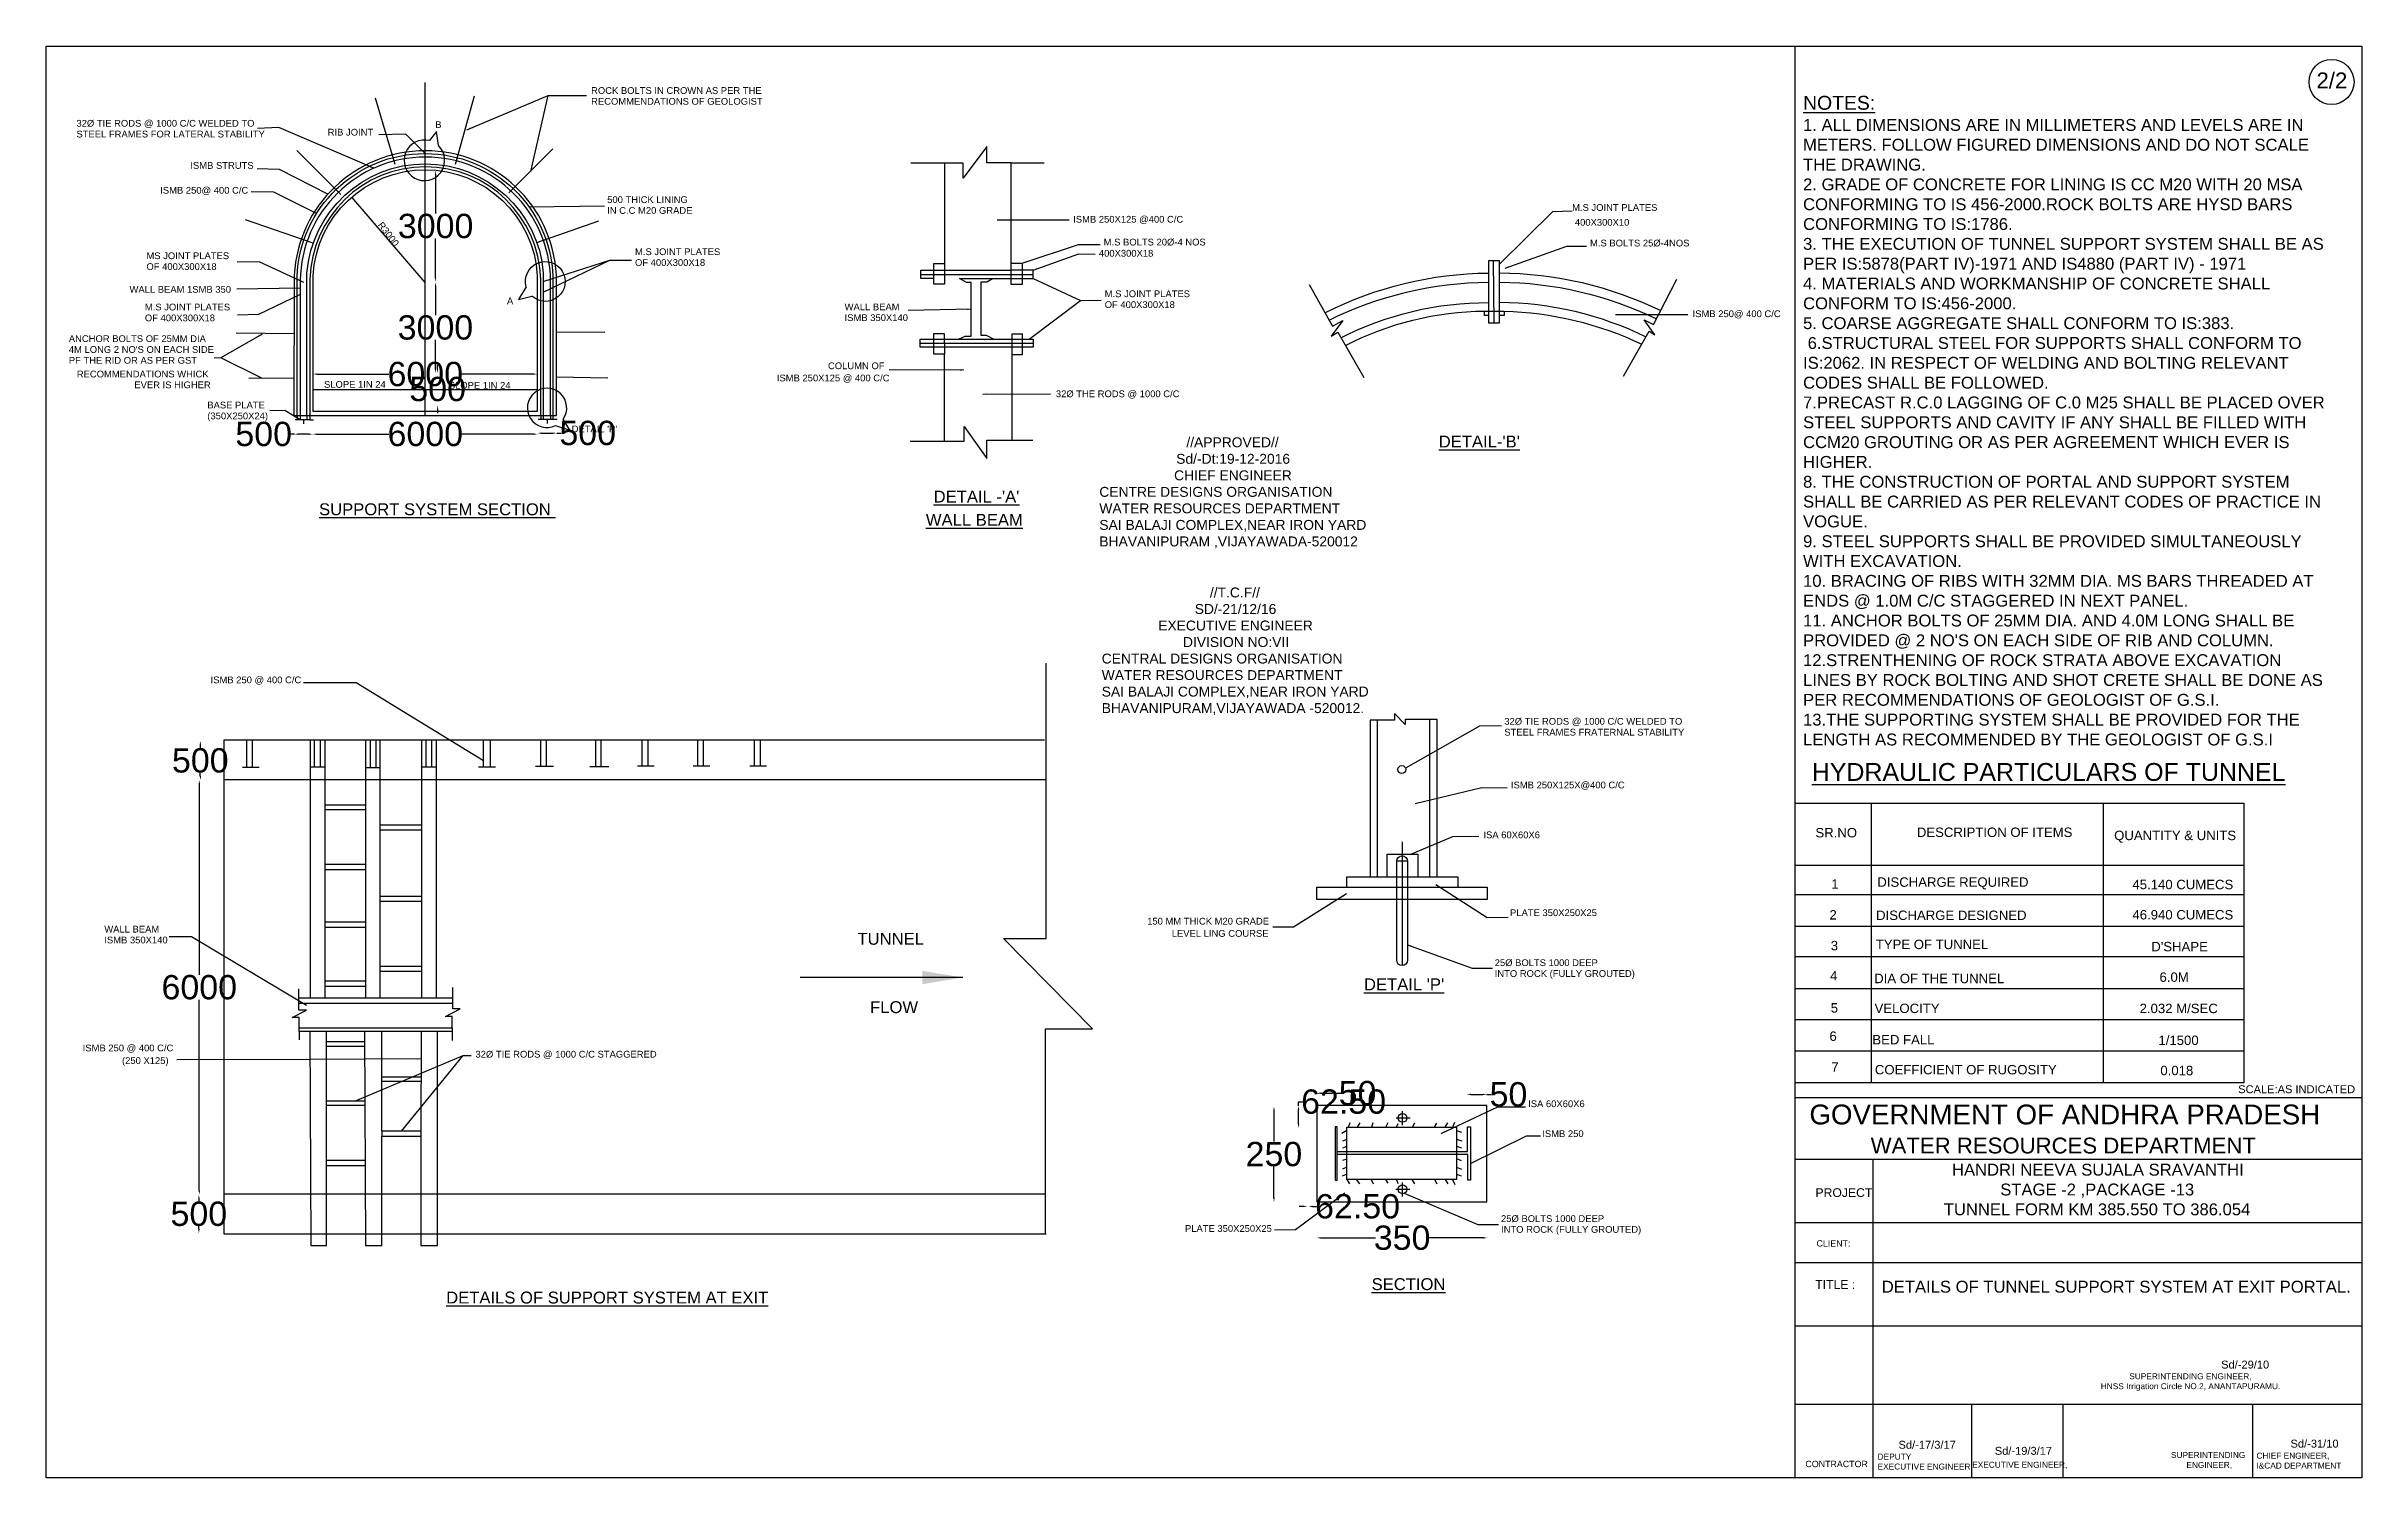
# Model space of a CAD drawing. Header units: millimetres. Extents: x 5124 to 3404652, y 2311 to 45929607.
# Drawn here: x 3393220 to 3404652, y 45922538 to 45929607 of the extents above; entities outside this region: 2.
import ezdxf

# ---------------------------------------------------------------- set-up
doc = ezdxf.new("R2010")
doc.units = ezdxf.units.MM
doc.header["$MEASUREMENT"] = 0
for name, color, linetype in [('DIMENSION', 7, 'Continuous'), ('DRAWING', 7, 'Continuous'), ('TEXT', 7, 'Continuous')]:
    doc.layers.add(name, color=color, linetype=linetype)
doc.styles.get("Standard").update_dxf_attribs({"font": 'arial.ttf', "height": 120})
doc.dimstyles.get("Standard").update_dxf_attribs({"dimtxt": 200, "dimasz": 110, "dimexe": 0.18, "dimexo": 0.0625, "dimgap": 0.09, "dimtad": 0, "dimtih": 1, "dimtoh": 1, "dimdec": 0, "dimzin": 0, "dimdsep": 46, "dimtxsty": 'Standard', "dimblk": 'OBLIQUE', "dimcen": 0.09, "dimse1": 1, "dimse2": 1, "dimadec": 0, "dimazin": 0, "dimtfac": 1, "dimtdec": 0, "dimtofl": 0, "dimtmove": 0, "dimatfit": 3, "dimfxl": 1, "dimtolj": 1, "dimtzin": 0, "dimarcsym": 0})

msp = doc.modelspace()

# ---------------------------------------------------------------- texts
at = {"layer": 'DIMENSION', "color": 0}
for s, height, p in [('SR.NO ', 46.47, (3401954.7, 45925700.4)), ('DESCRIPTION OF ITEMS', 46.467, (3402455.5, 45925702.6)), ('QUANTITY & UNITS ', 46.467, (3403429.6, 45925687)), ('1', 46.5, (3402033.3, 45925447.2)), ('DISCHARGE REQUIRED ', 46.467, (3402260.3, 45925456.5)), ('45.140 CUMECS ', 46.467, (3403519.9, 45925444.6)), ('2', 46.5, (3402024, 45925295)), ('DISCHARGE DESIGNED ', 46.467, (3402254.1, 45925292.6)), ('46.940 CUMECS ', 46.467, (3403519.9, 45925295.2)), ('3', 46.5, (3402030.2, 45925142.8)), ('TYPE OF TUNNEL ', 46.467, (3402252.6, 45925148.8)), ("D'SHAPE", 46.47, (3403612.9, 45925138)), ('4', 46.5, (3402027.1, 45924993.8)), ('DIA OF THE TUNNEL ', 46.467, (3402244.9, 45924980.6)), ('6.0M', 46.47, (3403653.5, 45924987.2)), ('5', 46.5, (3402030.2, 45924835.4)), ('VELOCITY ', 46.47, (3402246.6, 45924833)), ('2.032 M/SEC', 46.467, (3403555.3, 45924832.7)), ('6', 46.5, (3402024, 45924695.6)), ('BED FALL ', 46.47, (3402235.8, 45924678.5)), ('1/1500', 46.47, (3403648.2, 45924675.3)), ('7', 46.5, (3402033.3, 45924543.4)), ('COEFFICIENT OF RUGOSITY', 46.467, (3402248.1, 45924530.2)), ('0.018', 46.47, (3403657.8, 45924526.1)), ('SCALE:AS INDICATED', 39.15, (3404042, 45924437.3)), ('PROJECT', 43.07, (3401954.8, 45923924.8)), ('CLIENT:', 31.32, (3401959.9, 45923680)), ('TITLE : ', 43.07, (3401953.7, 45923471)), ('CONTRACTOR', 31.32, (3401905.1, 45922590.6))]:
    msp.add_text(s, height=height, dxfattribs=at).set_placement(p)
at = {"layer": 'DIMENSION', "color": 0, "attachment_point": 1}
for s, insert, char_height, width in [('\\pi69.537;{\\H2.2727x;GOVERNMENT OF ANDHRA PRADESH } \\P\\pi372.11;{\\H1.8182x;WATER RESOURCES DEPARTMENT}', (3401855.4, 45924381.1), 43.065, 2642.961), ('\\pi439.64;HANDRI NEEVA SUJALA SRAVANTHI  \\P\\pi677.94;STAGE -2 ,PACKAGE -13 \\P\\pi399.02;TUNNEL FORM KM 385.550 TO 386.054', (3402189.2, 45924088.9), 58.726, 2305.913), ('DETAILS OF TUNNEL SUPPORT SYSTEM AT EXIT PORTAL.', (3402282.2, 45923511), 58.726, 2736.114)]:
    msp.add_mtext(s, dxfattribs=dict(at, insert=insert, char_height=char_height, width=width))
at = {"layer": 'DRAWING', "color": 0}
for s, height, p in [('2/2', 78.3, (3404428.6, 45929399.6)), ('Sd/-29/10', 39.15, (3403957.9, 45923077.6)), ('Sd/-17/3/17', 39.15, (3402365, 45922681.5)), ('Sd/-31/10', 39.15, (3404300.4, 45922687.1)), ('Sd/-19/3/17', 39.15, (3402840.2, 45922651.7))]:
    msp.add_text(s, height=height, dxfattribs=at).set_placement(p)
at = {"layer": 'DRAWING', "color": 0, "attachment_point": 1}
for s, insert, char_height, width in [("{\\H1.4x;\\LNOTES: \\H0.85714x; \\l\\P1. ALL DIMENSIONS ARE IN MILLIMETERS AND LEVELS ARE IN METERS. FOLLOW FIGURED DIMENSIONS AND DO NOT SCALE THE DRAWING. \\P2. GRADE OF CONCRETE FOR LINING IS CC M20 WITH 20 MSA CONFORMING TO IS 456-2000.ROCK BOLTS ARE HYSD BARS CONFORMING TO IS:1786. \\P3. THE EXECUTION OF TUNNEL SUPPORT SYSTEM SHALL BE AS PER IS:5878(PART IV)-1971 AND IS4880 (PART IV) - 1971 \\P4. MATERIALS AND WORKMANSHIP OF CONCRETE SHALL CONFORM TO IS:456-2000. \\P5. COARSE AGGREGATE SHALL CONFORM TO IS:383.\\P 6.STRUCTURAL STEEL FOR SUPPORTS SHALL CONFORM TO IS:2062. IN RESPECT OF WELDING AND BOLTING RELEVANT CODES SHALL BE FOLLOWED. \\P7.PRECAST R.C.0 LAGGING OF C.0 M25 SHALL BE PLACED OVER STEEL SUPPORTS AND CAVITY IF ANY SHALL BE FILLED WITH CCM20 GROUTING OR AS PER AGREEMENT WHICH EVER IS HIGHER. \\P8. THE CONSTRUCTION OF PORTAL AND SUPPORT SYSTEM SHALL BE CARRIED AS PER RELEVANT CODES OF PRACTICE IN VOGUE. \\P9. STEEL SUPPORTS SHALL BE PROVIDED SIMULTANEOUSLY WITH EXCAVATION. \\P10. BRACING OF RIBS WITH 32MM DIA. MS BARS THREADED AT ENDS @ 1.0M C/C STAGGERED IN NEXT PANEL. \\P11. ANCHOR BOLTS OF 25MM DIA. AND 4.0M LONG SHALL BE PROVIDED @ 2 NO'S ON EACH SIDE OF RIB AND COLUMN. \\P12.STRENTHENING OF ROCK STRATA ABOVE EXCAVATION LINES BY ROCK BOLTING AND SHOT CRETE SHALL BE DONE AS PER RECOMMENDATIONS OF GEOLOGIST OF G.S.I. \\P13.THE SUPPORTING SYSTEM SHALL BE PROVIDED FOR THE LENGTH AS RECOMMENDED BY THE GEOLOGIST OF G.S.I }", (3401893.6, 45929362.4), 48.938, 2571.24), ('\\pi429.62;//APPROVED// \\P\\pi379.45;Sd/-Dt:19-12-2016 \\P\\pi369.12;CHIEF ENGINEER \\P\\pi0;CENTRE DESIGNS ORGANISATION WATER RESOURCES DEPARTMENT \\PSAI BALAJI COMPLEX,NEAR IRON YARD BHAVANIPURAM ,VIJAYAWADA-520012', (3398419, 45927676), 48.938, 1315.14), ('\\pi534.14;//T.C.F// \\P\\pi459.25;SD/-21/12/16 \\P\\pi278.92;EXECUTIVE ENGINEER  \\P\\pi401.16;DIVISION NO:VII \\P\\pi0;CENTRAL DESIGNS ORGANISATION  WATER RESOURCES DEPARTMENT  SAI BALAJI COMPLEX,NEAR IRON YARD BHAVANIPURAM,VIJAYAWADA -520012.', (3398430.8, 45926934.4), 48.938, 1315.14), ('\\pi186.61;SUPERINTENDING ENGINEER, \\P\\pi45.958;HNSS Irrigation Circle NO.2, ANANTAPURAMU.', (3403317.5, 45923054.1), 29.363, 971.72), ('DEPUTY \\PEXECUTIVE ENGINEER ', (3402261.7, 45922657.3), 29.363, 457.921), ('EXECUTIVE ENGINEER, ', (3402728.6, 45922616.9), 29.363, 466.193), ('\\pi1.0682;SUPERINTENDING\\P\\pi65.632; ENGINEER, ', (3403709.2, 45922665.2), 29.363, 364.665), ('CHIEF ENGINEER, \\PI&CAD DEPARTMENT', (3404132, 45922661.9), 29.363, 418.824)]:
    msp.add_mtext(s, dxfattribs=dict(at, insert=insert, char_height=char_height, width=width))
at = {"layer": 'TEXT', "color": 0}
for s, height, p in [('ROCK BOLTS IN CROWN AS PER THE', 33.278, (3395909.7, 45929372.1)), ('RECOMMENDATIONS OF GEOLOGIST', 33.278, (3395909.7, 45929318.6)), ('32Ø TIE RODS @ 1000 C/C WELDED TO', 33.278, (3393368.7, 45929210.3)), ('B', 33.3, (3395139.9, 45929204)), ('STEEL FRAMES FOR LATERAL STABILITY', 33.278, (3393368.7, 45929156.9)), ('RIB JOINT', 33.28, (3394609.2, 45929166.3)), ('ISMB STRUTS', 33.278, (3393931, 45929002)), ('ISMB 250@ 400 C/C', 33.278, (3393782.3, 45928879.5)), ('500 THICK LINING', 33.278, (3395989.1, 45928833.3)), ('IN C.C M20 GRADE', 33.278, (3395989.1, 45928779.8)), ('M.S JOINT PLATES ', 33.278, (3400753.3, 45928794.5)), ('ISMB 250X125 @400 C/C', 33.278, (3398289.9, 45928736.3)), ('400X300X10', 33.28, (3400767, 45928721.3)), ('MS JOINT PLATES ', 33.278, (3393714.3, 45928556.1)), ('OF 400X300X18', 33.278, (3396126.4, 45928522.6)), ('M.S JOINT PLATES', 33.278, (3396126.4, 45928576)), ('400X300X18', 33.28, (3398416.8, 45928568.5)), ('M.S BOLTS 20Ø-4 NOS', 33.278, (3398440.5, 45928623.5)), ('M.S BOLTS 25Ø-4NOS', 33.278, (3400841.8, 45928618.7)), ('OF 400X300X18', 33.278, (3393714.3, 45928502.6)), ('WALL BEAM 1SMB 350', 33.278, (3393630.7, 45928390.1)), ('M.S JOINT PLATES', 33.278, (3393706.6, 45928302.8)), ('A', 33.3, (3395494.3, 45928333.4)), ('WALL BEAM ', 33.28, (3397161.4, 45928303.7)), ('OF 400X300X18', 33.278, (3398445.6, 45928314.8)), ('M.S JOINT PLATES', 33.278, (3398445.6, 45928368.3)), ('OF 400X300X18', 33.278, (3393706.6, 45928249.3)), ('ISMB 350X140', 33.278, (3397161.4, 45928250.3)), ('ISMB 250@ 400 C/C', 33.278, (3401348.2, 45928269.6)), ('ANCHOR BOLTS OF 25MM DIA ', 33.278, (3393331, 45928146.7)), ("4M LONG 2 NO'S ON EACH SIDE", 33.278, (3393331, 45928093.2)), ('PF THE RID OR AS PER GST', 33.278, (3393331, 45928039.7)), ('RECOMMENDATIONS WHICK ', 33.278, (3393370.4, 45927972)), ('ISMB 250X125 @ 400 C/C', 33.278, (3396826.7, 45927952.6)), ('COLUMN OF ', 33.28, (3397079.4, 45928012.6)), ('                      EVER IS HIGHER', 33.278, (3393370.4, 45927918.6)), ('SLOPE 1IN 24', 33.278, (3394591, 45927920.8)), ('SLOPE 1IN 24', 33.278, (3395207, 45927916.1)), ('32Ø THE RODS @ 1000 C/C', 33.278, (3398204.4, 45927874.3)), ('(350X250X24)', 33.278, (3394014.8, 45927765.3)), ('BASE PLATE', 33.28, (3394014.8, 45927818.8)), ("DETAIL 'P'", 33.28, (3395813.8, 45927701.2)), ("%%UDETAIL-'B'", 58.726, (3400094.7, 45927626)), ("%%UDETAIL -'A'", 58.726, (3397600.9, 45927354)), ('%%USUPPORT SYSTEM SECTION ', 58.726, (3394566.6, 45927291.4)), ('%%UWALL BEAM', 58.726, (3397562.6, 45927239.2)), ('ISMB 250 @ 400 C/C', 33.278, (3394031, 45926461.7)), ('32Ø TIE RODS @ 1000 C/C WELDED TO', 33.278, (3400418.5, 45926257)), ('STEEL FRAMES FRATERNAL STABILITY', 33.278, (3400418.5, 45926203.5)), ('%%UHYDRAULIC PARTICULARS OF TUNNEL', 88.088, (3401936.8, 45925979.6)), ('ISMB 250X125X@400 C/C', 33.278, (3400451.3, 45925942.6)), ('ISA 60X60X6', 33.278, (3400315.4, 45925696.3)), ('WALL BEAM', 33.28, (3393506.2, 45925230.8)), ('150 MM THICK M20 GRADE', 33.278, (3398655.1, 45925270)), ('LEVEL LING COURSE', 33.278, (3398776.5, 45925209.7)), ('PLATE 350X250X25', 33.278, (3400446.8, 45925311.9)), ('ISMB 350X140', 33.278, (3393506.2, 45925177.3)), ('TUNNEL', 58.73, (3397224.9, 45925170.4)), ('25Ø BOLTS 1000 DEEP', 33.278, (3400371.1, 45925065)), ('INTO ROCK (FULLY GROUTED)', 33.278, (3400371.1, 45925011.6)), ('FLOW', 58.73, (3397287.2, 45924832.8)), ("%%UDETAIL 'P'", 58.726, (3399725.6, 45924945.3)), ('ISMB 250 @ 400 C/C', 33.278, (3393399.5, 45924644)), ('(250 X125)', 33.28, (3393593.6, 45924581.6)), ('32Ø TIE RODS @ 1000 C/C STAGGERED', 33.278, (3395338.9, 45924613.2)), ('ISA 60X60X6', 33.278, (3400536.3, 45924368.4)), ('ISMB 250', 33.28, (3400606.1, 45924220.7)), ('PLATE 350X250X25', 33.278, (3398841.9, 45923752.4)), ('25Ø BOLTS 1000 DEEP', 33.278, (3400402.3, 45923801.4)), ('INTO ROCK (FULLY GROUTED)', 33.278, (3400402.3, 45923748)), ('%%USECTION', 58.73, (3399763.3, 45923465)), ('%%UDETAILS OF SUPPORT SYSTEM AT EXIT', 58.726, (3395194, 45923398.8))]:
    msp.add_text(s, height=height, dxfattribs=at).set_placement(p)
msp.add_text('R3000', height=33.28, rotation=307.62271, dxfattribs=at).set_placement((3394854.4, 45928724.1))

# ---------------------------------------------------------------- blocks, each defined once
blk = doc.blocks.new('*D78')
at = {"layer": 'Defpoints', "color": 0}
for p in [(3395137, 45928995), (3395142, 45928995), (3395141, 45928443)]:
    blk.add_point(p, dxfattribs=at)
at = {"layer": 'DIMENSION', "color": 0, "lineweight": -2}
for p, q in [((3395142, 45928975), (3395142, 45928781)), ((3395142, 45928463), (3395142, 45928658))]:
    blk.add_line(p, q, dxfattribs=at)
at = {"layer": 'DIMENSION', "color": 0}
for points in [[(3395139, 45928975), (3395145, 45928975), (3395142, 45928995)], [(3395139, 45928463), (3395145, 45928463), (3395142, 45928443)]]:
    blk.add_solid(points, dxfattribs=at)
at = {"layer": 'DIMENSION', "color": 0, "insert": (3395142, 45928719), "char_height": 120, "attachment_point": 5}
blk.add_mtext('\\A1;3000', dxfattribs=at)
blk = doc.blocks.new('*D79')
at = {"layer": 'Defpoints', "color": 0}
for p in [(3395645, 45927697), (3395740, 45927697), (3395740, 45927695)]:
    blk.add_point(p, dxfattribs=at)
at = {"layer": 'DIMENSION', "color": 0, "lineweight": -2}
for p, q in [((3395665, 45927697), (3395720, 45927697)), ((3395740, 45927697), (3395760, 45927697))]:
    blk.add_line(p, q, dxfattribs=at)
at = {"layer": 'DIMENSION', "color": 0}
for points in [[(3395665, 45927700), (3395665, 45927693), (3395645, 45927697)], [(3395720, 45927700), (3395720, 45927693), (3395740, 45927697)]]:
    blk.add_solid(points, dxfattribs=at)
at = {"layer": 'DIMENSION', "color": 0, "insert": (3395893, 45927697), "char_height": 120, "attachment_point": 5}
blk.add_mtext('\\A1;500', dxfattribs=at)
blk = doc.blocks.new('*D80')
at = {"layer": 'Defpoints', "color": 0}
for p in [(3394536, 45927693), (3394536, 45927692), (3395645, 45927697)]:
    blk.add_point(p, dxfattribs=at)
at = {"layer": 'DIMENSION', "color": 0, "lineweight": -2}
for p, q in [((3394556, 45927692), (3394911, 45927692)), ((3395625, 45927692), (3395270, 45927692))]:
    blk.add_line(p, q, dxfattribs=at)
at = {"layer": 'DIMENSION', "color": 0}
for points in [[(3394556, 45927695), (3394556, 45927688), (3394536, 45927692)], [(3395625, 45927695), (3395625, 45927688), (3395645, 45927692)]]:
    blk.add_solid(points, dxfattribs=at)
at = {"layer": 'DIMENSION', "color": 0, "insert": (3395091, 45927692), "char_height": 120, "attachment_point": 5}
blk.add_mtext('\\A1;6000', dxfattribs=at)
blk = doc.blocks.new('*D81')
at = {"layer": 'Defpoints', "color": 0}
for p in [(3394445, 45927692), (3394445, 45927692), (3394536, 45927692)]:
    blk.add_point(p, dxfattribs=at)
at = {"layer": 'DIMENSION', "color": 0, "lineweight": -2}
for p, q in [((3394445, 45927692), (3394425, 45927692)), ((3394516, 45927692), (3394465, 45927692))]:
    blk.add_line(p, q, dxfattribs=at)
at = {"layer": 'DIMENSION', "color": 0}
for points in [[(3394465, 45927695), (3394465, 45927688), (3394445, 45927692)], [(3394516, 45927695), (3394516, 45927688), (3394536, 45927692)]]:
    blk.add_solid(points, dxfattribs=at)
at = {"layer": 'DIMENSION', "color": 0, "insert": (3394293, 45927692), "char_height": 120, "attachment_point": 5}
blk.add_mtext('\\A1;500', dxfattribs=at)
blk = doc.blocks.new('*D82')
at = {"layer": 'Defpoints', "color": 0}
for p in [(3395146, 45927993), (3395146, 45927835), (3395152, 45927835)]:
    blk.add_point(p, dxfattribs=at)
at = {"layer": 'DIMENSION', "color": 0, "lineweight": -2}
for p, q in [((3395152, 45928013), (3395152, 45928033)), ((3395152, 45927815), (3395152, 45927795))]:
    blk.add_line(p, q, dxfattribs=at)
at = {"layer": 'DIMENSION', "color": 0}
for points in [[(3395149, 45928013), (3395155, 45928013), (3395152, 45927993)], [(3395149, 45927815), (3395155, 45927815), (3395152, 45927835)]]:
    blk.add_solid(points, dxfattribs=at)
at = {"layer": 'DIMENSION', "color": 0, "insert": (3395152, 45927914), "char_height": 120, "attachment_point": 5}
blk.add_mtext('\\A1;500', dxfattribs=at)
blk = doc.blocks.new('*D83')
at = {"layer": 'Defpoints', "color": 0}
for p in [(3395141, 45928443), (3395141, 45928443), (3395152, 45927993)]:
    blk.add_point(p, dxfattribs=at)
at = {"layer": 'DIMENSION', "color": 0, "lineweight": -2}
for p, q in [((3395141, 45928423), (3395141, 45928280)), ((3395141, 45928013), (3395141, 45928157))]:
    blk.add_line(p, q, dxfattribs=at)
at = {"layer": 'DIMENSION', "color": 0}
for points in [[(3395138, 45928423), (3395144, 45928423), (3395141, 45928443)], [(3395138, 45928013), (3395144, 45928013), (3395141, 45927993)]]:
    blk.add_solid(points, dxfattribs=at)
at = {"layer": 'DIMENSION', "color": 0, "insert": (3395141, 45928218), "char_height": 120, "attachment_point": 5}
blk.add_mtext('\\A1;3000', dxfattribs=at)
blk = doc.blocks.new('*D94')
at = {"layer": 'Defpoints', "color": 0}
for p in [(3394537, 45927988), (3395644, 45927988), (3395644, 45927988)]:
    blk.add_point(p, dxfattribs=at)
at = {"layer": 'DIMENSION', "color": 0, "lineweight": -2}
for p, q in [((3394557, 45927988), (3394911, 45927988)), ((3395624, 45927988), (3395270, 45927988))]:
    blk.add_line(p, q, dxfattribs=at)
at = {"layer": 'DIMENSION', "color": 0}
for points in [[(3394557, 45927992), (3394557, 45927985), (3394537, 45927988)], [(3395624, 45927992), (3395624, 45927985), (3395644, 45927988)]]:
    blk.add_solid(points, dxfattribs=at)
at = {"layer": 'DIMENSION', "color": 0, "insert": (3395091, 45927988), "char_height": 120, "attachment_point": 5}
blk.add_mtext('\\A1;6000', dxfattribs=at)
blk = doc.blocks.new('*D85')
at = {"layer": 'Defpoints', "color": 0}
for p in [(3393972, 45926177), (3393980, 45926177), (3393978, 45925984)]:
    blk.add_point(p, dxfattribs=at)
at = {"layer": 'DIMENSION', "color": 0, "lineweight": -2}
for p, q in [((3393980, 45926157), (3393980, 45926142)), ((3393980, 45926004), (3393980, 45926019))]:
    blk.add_line(p, q, dxfattribs=at)
at = {"layer": 'DIMENSION', "color": 0}
for points in [[(3393977, 45926157), (3393984, 45926157), (3393980, 45926177)], [(3393977, 45926004), (3393984, 45926004), (3393980, 45925984)]]:
    blk.add_solid(points, dxfattribs=at)
at = {"layer": 'DIMENSION', "color": 0, "insert": (3393980, 45926080), "char_height": 120, "attachment_point": 5}
blk.add_mtext('\\A1;500', dxfattribs=at)
blk = doc.blocks.new('*D86')
at = {"layer": 'Defpoints', "color": 0}
for p in [(3393978, 45925984), (3393975, 45923936), (3393975, 45923936)]:
    blk.add_point(p, dxfattribs=at)
at = {"layer": 'DIMENSION', "color": 0, "lineweight": -2}
for p, q in [((3393975, 45925964), (3393975, 45925021)), ((3393975, 45923956), (3393975, 45924899))]:
    blk.add_line(p, q, dxfattribs=at)
at = {"layer": 'DIMENSION', "color": 0}
for points in [[(3393972, 45925964), (3393979, 45925964), (3393975, 45925984)], [(3393972, 45923956), (3393979, 45923956), (3393975, 45923936)]]:
    blk.add_solid(points, dxfattribs=at)
at = {"layer": 'DIMENSION', "color": 0, "insert": (3393975, 45924960), "char_height": 120, "attachment_point": 5}
blk.add_mtext('\\A1;6000', dxfattribs=at)
blk = doc.blocks.new('*D87')
at = {"layer": 'Defpoints', "color": 0}
for p in [(3393975, 45923936), (3393972, 45923746), (3393973, 45923746)]:
    blk.add_point(p, dxfattribs=at)
at = {"layer": 'DIMENSION', "color": 0, "lineweight": -2}
for p, q in [((3393973, 45923916), (3393973, 45923903)), ((3393973, 45923766), (3393973, 45923780))]:
    blk.add_line(p, q, dxfattribs=at)
at = {"layer": 'DIMENSION', "color": 0}
for points in [[(3393970, 45923916), (3393977, 45923916), (3393973, 45923936)], [(3393970, 45923766), (3393977, 45923766), (3393973, 45923746)]]:
    blk.add_solid(points, dxfattribs=at)
at = {"layer": 'DIMENSION', "color": 0, "insert": (3393973, 45923841), "char_height": 120, "attachment_point": 5}
blk.add_mtext('\\A1;500', dxfattribs=at)
blk = doc.blocks.new('*D88')
at = {"layer": 'Defpoints', "color": 0}
for p in [(3399446, 45924012), (3399452, 45923903), (3399452, 45923878)]:
    blk.add_point(p, dxfattribs=at)
at = {"layer": 'DIMENSION', "color": 0, "lineweight": -2}
for p, q in [((3399426, 45923878), (3399406, 45923878)), ((3399472, 45923878), (3399492, 45923878))]:
    blk.add_line(p, q, dxfattribs=at)
at = {"layer": 'DIMENSION', "color": 0}
for points in [[(3399426, 45923882), (3399426, 45923875), (3399446, 45923878)], [(3399472, 45923882), (3399472, 45923875), (3399452, 45923878)]]:
    blk.add_solid(points, dxfattribs=at)
at = {"layer": 'DIMENSION', "color": 0, "insert": (3399694, 45923878), "char_height": 120, "attachment_point": 5}
blk.add_mtext('\\A1;62.50', dxfattribs=at)
blk = doc.blocks.new('*D89')
at = {"layer": 'Defpoints', "color": 0}
for p in [(3399281, 45924372), (3399281, 45924372), (3399282, 45923901)]:
    blk.add_point(p, dxfattribs=at)
at = {"layer": 'DIMENSION', "color": 0, "lineweight": -2}
for p, q in [((3399281, 45924352), (3399281, 45924198)), ((3399281, 45923921), (3399281, 45924075))]:
    blk.add_line(p, q, dxfattribs=at)
at = {"layer": 'DIMENSION', "color": 0}
for points in [[(3399278, 45924352), (3399285, 45924352), (3399281, 45924372)], [(3399278, 45923921), (3399285, 45923921), (3399281, 45923901)]]:
    blk.add_solid(points, dxfattribs=at)
at = {"layer": 'DIMENSION', "color": 0, "insert": (3399281, 45924136), "char_height": 120, "attachment_point": 5}
blk.add_mtext('\\A1;250', dxfattribs=at)
blk = doc.blocks.new('*D90')
at = {"layer": 'Defpoints', "color": 0}
for p in [(3399403, 45924375), (3399456, 45924375), (3399451, 45924266)]:
    blk.add_point(p, dxfattribs=at)
at = {"layer": 'DIMENSION', "color": 0, "lineweight": -2}
for p, q in [((3399403, 45924375), (3399403, 45924395)), ((3399403, 45924395), (3399423, 45924395)), ((3399403, 45924286), (3399403, 45924355))]:
    blk.add_line(p, q, dxfattribs=at)
at = {"layer": 'DIMENSION', "color": 0}
for points in [[(3399399, 45924355), (3399406, 45924355), (3399403, 45924375)], [(3399399, 45924286), (3399406, 45924286), (3399403, 45924266)]]:
    blk.add_solid(points, dxfattribs=at)
at = {"layer": 'DIMENSION', "color": 0, "insert": (3399625, 45924395), "char_height": 120, "attachment_point": 5}
blk.add_mtext('\\A1;62.50', dxfattribs=at)
blk = doc.blocks.new('*D91')
at = {"layer": 'Defpoints', "color": 0}
for p in [(3399491, 45924435), (3399589, 45924437), (3399589, 45924435)]:
    blk.add_point(p, dxfattribs=at)
at = {"layer": 'DIMENSION', "color": 0, "lineweight": -2}
for p, q in [((3399511, 45924437), (3399569, 45924437)), ((3399589, 45924437), (3399609, 45924437))]:
    blk.add_line(p, q, dxfattribs=at)
at = {"layer": 'DIMENSION', "color": 0}
for points in [[(3399511, 45924441), (3399511, 45924434), (3399491, 45924437)], [(3399569, 45924441), (3399569, 45924434), (3399589, 45924437)]]:
    blk.add_solid(points, dxfattribs=at)
at = {"layer": 'DIMENSION', "color": 0, "insert": (3399694, 45924437), "char_height": 120, "attachment_point": 5}
blk.add_mtext('\\A1;50', dxfattribs=at)
blk = doc.blocks.new('*D92')
at = {"layer": 'Defpoints', "color": 0}
for p in [(3400234, 45924430), (3400333, 45924431), (3400333, 45924431)]:
    blk.add_point(p, dxfattribs=at)
at = {"layer": 'DIMENSION', "color": 0, "lineweight": -2}
for p, q in [((3400254, 45924431), (3400313, 45924431)), ((3400333, 45924431), (3400353, 45924431))]:
    blk.add_line(p, q, dxfattribs=at)
at = {"layer": 'DIMENSION', "color": 0}
for points in [[(3400254, 45924435), (3400254, 45924428), (3400234, 45924431)], [(3400313, 45924435), (3400313, 45924428), (3400333, 45924431)]]:
    blk.add_solid(points, dxfattribs=at)
at = {"layer": 'DIMENSION', "color": 0, "insert": (3400439, 45924431), "char_height": 120, "attachment_point": 5}
blk.add_mtext('\\A1;50', dxfattribs=at)
blk = doc.blocks.new('*D93')
at = {"layer": 'Defpoints', "color": 0}
for p in [(3399493, 45923720), (3400335, 45923723), (3400335, 45923723)]:
    blk.add_point(p, dxfattribs=at)
at = {"layer": 'DIMENSION', "color": 0, "lineweight": -2}
for p, q in [((3399513, 45923723), (3399782, 45923723)), ((3400315, 45923723), (3400046, 45923723))]:
    blk.add_line(p, q, dxfattribs=at)
at = {"layer": 'DIMENSION', "color": 0}
for points in [[(3399513, 45923726), (3399513, 45923719), (3399493, 45923723)], [(3400315, 45923726), (3400315, 45923719), (3400335, 45923723)]]:
    blk.add_solid(points, dxfattribs=at)
at = {"layer": 'DIMENSION', "color": 0, "insert": (3399914, 45923723), "char_height": 120, "attachment_point": 5}
blk.add_mtext('\\A1;350', dxfattribs=at)

# ---------------------------------------------------------------- dimensions: what is measured, and where the dimension line sits
at = {"layer": 'DIMENSION', "color": 0}
for base, p1, p2, text, override, picture, middle in [((3395142.1, 45928995.4), (3395141.1, 45928443.4), (3395136.6, 45928995.4), '3000', {"dimtxt": 17, "dimasz": 20, "dimsah": 1, "dimarcsym": 1}, '*D78', (3395142.1, 45928719.4)), ((3395141.1, 45928443.4), (3395151.9, 45927993.1), (3395141.1, 45928443.4), '3000', {"dimtxt": 17, "dimasz": 20, "dimarcsym": 1}, '*D83', (3395141.1, 45928218.2)), ((3395151.9, 45927834.6), (3395146, 45927993.1), (3395146, 45927834.6), '500', {"dimtxt": 17, "dimasz": 20, "dimarcsym": 1}, '*D82', (3395151.9, 45927913.9)), ((3393980.3, 45926176.6), (3393978.4, 45925983.7), (3393972.5, 45926176.6), '500', {"dimtxt": 17, "dimasz": 20, "dimarcsym": 1}, '*D85', (3393980.3, 45926080.1)), ((3393975.4, 45923936.2), (3393978.4, 45925983.7), (3393975.4, 45923936.2), '6000', {"dimtxt": 17, "dimasz": 20, "dimarcsym": 1}, '*D86', (3393975.4, 45924960)), ((3399402.7, 45924374.7), (3399450.6, 45924266), (3399455.5, 45924374.7), '62.50', {"dimtxt": 17, "dimasz": 20, "dimarcsym": 1}, '*D90', (3399625.3, 45924394.7)), ((3399281.3, 45924371.7), (3399282.3, 45923900.9), (3399281.3, 45924371.7), '250', {"dimtxt": 17, "dimasz": 20, "dimarcsym": 1}, '*D89', (3399281.3, 45924136.3)), ((3393973.5, 45923746.3), (3393975.4, 45923936.2), (3393972.5, 45923746.3), '500', {"dimtxt": 17, "dimasz": 20, "dimarcsym": 1}, '*D87', (3393973.5, 45923841.2))]:
    dim = msp.add_linear_dim(base=base, p1=p1, p2=p2, angle=90, text=text, dimstyle='Standard', override=override, dxfattribs=at)
    dim.commit()
    dim.dimension.update_dxf_attribs({"geometry": picture, "text_midpoint": middle})
for base, p1, p2, text, override, picture, middle in [((3395644.2, 45927988.2), (3394537.2, 45927988.2), (3395644.2, 45927988.2), '6000', {"dimtxt": 17, "dimasz": 20, "dimarcsym": 1}, '*D94', (3395090.7, 45927988.2)), ((3394445.2, 45927691.7), (3394536.3, 45927691.7), (3394445.2, 45927691.7), '500', {"dimtxt": 17, "dimasz": 20, "dimarcsym": 1}, '*D81', (3394292.8, 45927691.7)), ((3394536.3, 45927691.7), (3395645.2, 45927696.6), (3394536.3, 45927692.7), '6000', {"dimtxt": 17, "dimasz": 20, "dimarcsym": 1}, '*D80', (3395090.7, 45927691.7)), ((3395740.1, 45927696.6), (3395645.2, 45927696.6), (3395740.1, 45927694.6), '500', {"dimtxt": 17, "dimasz": 20, "dimsah": 1, "dimarcsym": 1}, '*D79', (3395892.6, 45927696.6)), ((3399588.6, 45924437.3), (3399490.7, 45924435.3), (3399588.6, 45924435.3), '50', {"dimtxt": 17, "dimasz": 20, "dimarcsym": 1}, '*D91', (3399694.5, 45924437.3)), ((3400333.5, 45924431.4), (3400233.6, 45924430.4), (3400333.5, 45924431.4), '50', {"dimtxt": 17, "dimasz": 20, "dimarcsym": 1}, '*D92', (3400439.3, 45924431.4)), ((3399451.6, 45923878.4), (3399445.7, 45924011.5), (3399451.6, 45923902.9), '62.50', {"dimtxt": 17, "dimasz": 20, "dimarcsym": 1}, '*D88', (3399694.3, 45923878.4)), ((3400335.4, 45923722.8), (3399492.7, 45923719.9), (3400335.4, 45923722.8), '350', {"dimtxt": 17, "dimasz": 20, "dimarcsym": 1}, '*D93', (3399914.1, 45923722.8))]:
    dim = msp.add_linear_dim(base=base, p1=p1, p2=p2, text=text, dimstyle='Standard', override=override, dxfattribs=at)
    dim.commit()
    dim.dimension.update_dxf_attribs({"geometry": picture, "text_midpoint": middle})

# ---------------------------------------------------------------- hatches: boundary and pattern name
at = {"layer": 'TEXT'}
h = msp.add_hatch(dxfattribs=at)
h.set_pattern_fill('HONEY', color=256, scale=10, style=0)
h.set_pattern_definition([(0, (0, 0), (1.875, 1.08253175), [1.25, -2.5]), (120, (0, 0), (-1.874999995903, 1.082531757096), [1.25, -2.5]), (60, (0, 0), (4.097e-09, 2.165063507096), [-2.5, 1.25])])
h.paths.add_polyline_path([(3010519.4, 45785978.3), (2997903.9, 45785978.3), (2997903.9, 45785329.8), (3010468, 45785329.8, -0.000441), (3010519.4, 45785327.4)])
h = msp.add_hatch(dxfattribs=at)
h.set_pattern_fill('HEX', color=256, scale=10, style=0)
h.set_pattern_definition([(0, (0, 0), (0, 2.16506351), [1.25, -2.5]), (120, (0, 0), (-1.87500000047, -1.082531755), [1.25, -2.5]), (60, (1.25, 0), (-1.87500000047, 1.082531755), [1.25, -2.5])])
h.paths.add_polyline_path([(3010519.4, 45785978.3), (2997903.9, 45785978.3), (2997903.9, 45785329.8), (3010468, 45785329.8, -0.000441), (3010519.4, 45785327.4)])

# ---------------------------------------------------------------- linework, layer by layer
at = {"layer": 'DIMENSION', "color": 0}
msp.add_lwpolyline([(3401855.4, 45925869.2), (3404070.6, 45925869.2), (3404070.6, 45924487.8), (3401855.4, 45924487.8)], close=True, dxfattribs=at)
for points in [[(3402229.8, 45925869.2), (3402229.8, 45924487.8)], [(3403376.2, 45924487.8), (3403376.2, 45925869.2)], [(3401855.4, 45925563.9), (3404070.6, 45925563.9)], [(3401855.4, 45925419.2), (3404070.6, 45925419.2)], [(3401855.4, 45925262.5), (3404070.6, 45925262.5)], [(3401855.4, 45925111.8), (3404070.6, 45925111.8)], [(3401855.4, 45924954.5), (3404070.6, 45924954.5)], [(3401855.4, 45924801.8), (3404070.6, 45924801.8)], [(3401855.4, 45924647.1), (3404070.6, 45924647.1)], [(3394101.7, 45923742.4), (3398155.7, 45923742.4)]]:
    msp.add_lwpolyline(points, dxfattribs=at)
at = {"layer": 'DRAWING', "color": 0}
for points in [[(3404651.7, 45922538.5), (3393219.8, 45922538.5), (3393219.8, 45929607.1), (3404651.7, 45929607.1)], [(3401855.4, 45924416.7), (3404651.7, 45924416.7), (3404651.7, 45922538.5), (3401855.4, 45922538.5)]]:
    msp.add_lwpolyline(points, close=True, dxfattribs=at)
for points in [[(3401855.4, 45925869.2), (3401855.4, 45929607.1)], [(3394942.4, 45929022.8), (3394845.5, 45929350.7)], [(3395090.2, 45927783.7), (3395090.2, 45929429)], [(3395240, 45929024.7), (3395333.9, 45929362.4)], [(3395155.8, 45929116.7), (3395146, 45929186.2)], [(3394674.3, 45928875), (3394456, 45929093.3)], [(3395503.3, 45928883.8), (3395721.5, 45929100.1)], [(3397984.4, 45929031.6), (3397864, 45929031.6), (3397864, 45929111.9), (3397746.6, 45928956.2), (3397746.6, 45929029.6), (3397488.2, 45929029.6)], [(3397654.6, 45929029.6), (3397654.6, 45928432.6), (3397601.7, 45928432.6), (3397601.7, 45928534.4), (3397654.6, 45928534.4)], [(3397984.4, 45928536.3), (3397984.4, 45929031.6), (3398146.9, 45929031.6)], [(3395090.2, 45928441.4), (3394727.5, 45928861.7)], [(3394538.2, 45928635.7), (3394202.5, 45928750.7)], [(3397601.7, 45928461), (3397537.1, 45928461), (3397537.1, 45928501.1), (3397984.4, 45928501.1)], [(3397537.1, 45928481), (3398093.1, 45928481)], [(3397724.1, 45928161.5), (3397756.4, 45928176.2), (3397786.7, 45928176.2), (3397786.7, 45928440.4), (3397763.2, 45928440.4), (3397729, 45928460), (3398093.1, 45928460), (3398093.1, 45928502.1), (3397984.4, 45928502.1), (3397984.4, 45928536.3), (3398037.3, 45928536.3), (3398037.3, 45928430.6), (3397984.4, 45928430.6), (3397984.4, 45928502.1)], [(3397895.4, 45928460), (3397863.1, 45928442.4), (3397834.7, 45928442.4), (3397834.7, 45928180.1), (3397860.1, 45928180.1), (3397898.3, 45928161.5)], [(3400340.3, 45928240.8), (3400395.1, 45928240.8), (3400395.1, 45928547.1), (3400340.3, 45928547.1), (3400340.3, 45928240.8)], [(3400367.7, 45928240.8), (3400365.8, 45928547.1)], [(3401007.8, 45927978.5), (3401133.1, 45928199.7), (3401161.5, 45928182), (3401108.6, 45928256.4), (3401154.6, 45928232.9), (3401271.1, 45928457.1)], [(3395589.1, 45928419.3), (3395551.2, 45928357.2), (3395616.8, 45928373.9)], [(3399454.5, 45928431.6), (3399570, 45928225.1), (3399621.2, 45928253.7), (3399563.2, 45928176.2), (3399596.5, 45928194.8), (3399725.6, 45927971.6)], [(3400340.3, 45928277), (3400320.7, 45928277), (3400320.7, 45928299.5), (3400395.1, 45928299.5), (3400417.6, 45928299.5), (3400417.6, 45928278), (3400395.1, 45928278)], [(3394443.4, 45928187.9), (3394156.5, 45928189.9)], [(3395738.2, 45928197.7), (3395977, 45928194.8)], [(3397989.3, 45927662.3), (3397989.3, 45928161.5), (3398092.1, 45928161.5), (3398092.1, 45928121.3), (3397535.2, 45928121.3), (3397535.2, 45928161.5), (3397989.3, 45928161.5)], [(3397535.2, 45928141.4), (3398092.1, 45928141.4)], [(3397654.6, 45927657.4), (3397654.6, 45928086.1), (3397601.7, 45928086.1), (3397601.7, 45928188.9), (3397653.6, 45928188.9), (3397654.6, 45928086.1)], [(3398037.3, 45928188.9), (3398037.3, 45928084.2), (3397989.3, 45928084.2)], [(3397989.3, 45928161.5), (3397989.3, 45928187.9), (3398037.3, 45928187.9)], [(3394442.8, 45927966.7), (3394219.1, 45927967.7)], [(3394537.2, 45927912.9), (3395644.2, 45927912.9)], [(3395738.2, 45927974.1), (3395991.7, 45927970.6)], [(3394458, 45927783.7), (3394458, 45927762.1)], [(3394473.6, 45927783.7), (3394473.6, 45927762.1)], [(3394490.3, 45927762.1), (3394490.3, 45927742.6)], [(3394506.9, 45927783.7), (3394506.9, 45927762.1)], [(3394521.6, 45927762.1), (3394539.2, 45927762.1)], [(3395649.1, 45927766.1), (3395742.1, 45927766.1)], [(3395660.9, 45927783.7), (3395660.9, 45927766.1)], [(3395673.6, 45927783.7), (3395673.6, 45927766.1)], [(3395693.2, 45927766.1), (3395693.2, 45927744.5)], [(3395709.8, 45927783.7), (3395709.8, 45927766.1)], [(3395721.5, 45927783.7), (3395721.5, 45927766.1)], [(3395734.3, 45927733.8), (3395804.7, 45927711.2), (3395771.5, 45927765.1)], [(3397484.3, 45927657.4), (3397751.5, 45927657.4), (3397751.5, 45927728.9), (3397863.1, 45927572.3), (3397863.1, 45927662.3), (3398090.1, 45927662.3)], [(3398152.8, 45923739.4), (3398152.8, 45924755.4), (3398385.7, 45924755.4), (3397946.3, 45925200.7), (3398155.7, 45925200.7), (3398155.7, 45926560.2)], [(3400087.8, 45925505.1), (3400087.8, 45926283.2), (3399929.2, 45926283.2), (3399929.2, 45926257.8), (3399876.4, 45926311.6), (3399876.4, 45926279.3), (3399756, 45926279.3), (3399756, 45925505.1)], [(3399792.2, 45925505.1), (3399792.2, 45926279.3)], [(3400048.6, 45926283.2), (3400048.6, 45925505.1)], [(3398148.9, 45926181.4), (3394096.8, 45926181.4), (3394096.8, 45923742.4), (3394101.7, 45923742.4), (3394102.7, 45923742.4)], [(3394210.3, 45926047.4), (3394210.3, 45926181.4)], [(3394237.7, 45926047.4), (3394237.7, 45926181.4)], [(3394522.6, 45926181.4), (3394522.6, 45924907.1)], [(3394544.1, 45926048.3), (3394544.1, 45926181.4)], [(3394574.4, 45926048.3), (3394574.4, 45926181.4)], [(3394596.9, 45924908.1), (3394596.9, 45926181.4)], [(3394795.6, 45926181.4), (3394795.6, 45924909.1)], [(3394819.1, 45926181.4), (3394819.1, 45926045.4)], [(3394848.5, 45926045.4), (3394848.5, 45926181.4)], [(3394869, 45924907.1), (3394869, 45926181.4)], [(3395072.6, 45926181.4), (3395072.6, 45924907.1)], [(3395093.2, 45926182.4), (3395093.2, 45926048.3)], [(3395122.5, 45926048.3), (3395122.5, 45926181.4)], [(3395146, 45924906.1), (3395146, 45926181.4)], [(3395379, 45926047.4), (3395379, 45926181.4)], [(3395412.2, 45926048.3), (3395412.2, 45926181.4)], [(3395659.9, 45926181.4), (3395659.9, 45926052.3)], [(3395689.2, 45926052.3), (3395689.2, 45926181.4)], [(3395931, 45926181.4), (3395931, 45926051.3)], [(3395958.4, 45926181.4), (3395958.4, 45926051.3)], [(3396162, 45926053.2), (3396162, 45926182.4)], [(3396191.3, 45926053.2), (3396191.3, 45926181.4)], [(3396436, 45926053.2), (3396436, 45926182.4)], [(3396465.4, 45926053.2), (3396465.4, 45926181.4)], [(3396716, 45926053.2), (3396716, 45926182.4)], [(3396745.3, 45926053.2), (3396745.3, 45926181.4)], [(3394187.8, 45926047.4), (3394270, 45926047.4)], [(3394522.6, 45926048.3), (3394596.9, 45926048.3)], [(3394795.6, 45926045.4), (3394869, 45926045.4)], [(3395071.6, 45926048.3), (3395146, 45926048.3)], [(3395354.5, 45926048.3), (3395437.7, 45926048.3)], [(3395634.4, 45926052.3), (3395724.5, 45926052.3)], [(3395903.6, 45926051.3), (3395996.6, 45926051.3)], [(3396139.5, 45926053.2), (3396221.7, 45926053.2)], [(3396413.5, 45926053.2), (3396495.7, 45926053.2)], [(3396693.4, 45926053.2), (3396775.7, 45926053.2)], [(3394096.8, 45925985.7), (3398155.7, 45925985.7)], [(3394795.6, 45925860.4), (3394596.9, 45925860.4)], [(3394596.9, 45925838.9), (3394795.6, 45925838.9)], [(3394869, 45925737.1), (3395073.6, 45925737.1)], [(3395072.6, 45925760.6), (3394870, 45925760.6)], [(3399840.2, 45925505.1), (3399840.2, 45925617.7), (3399990.9, 45925617.7), (3399990.9, 45925505.1)], [(3399888.1, 45925585.4), (3399940, 45925585.4)], [(3399916.5, 45925067.6), (3399916.5, 45925678.4)], [(3394795.6, 45925566.8), (3394596.9, 45925566.8)], [(3394596.9, 45925542.3), (3394795.6, 45925542.3)], [(3399641.5, 45925455.2), (3399641.5, 45925505.1), (3400188.6, 45925505.1), (3400188.6, 45925456.2)], [(3395073.6, 45925408.2), (3394869, 45925408.2)], [(3394869, 45925385.7), (3395072.6, 45925385.7)], [(3399493.7, 45925396.5), (3399493.7, 45925455.2), (3400333.5, 45925455.2), (3400333.5, 45925393.5), (3399493.7, 45925393.5), (3399493.7, 45925398.4)], [(3394795.6, 45925282), (3394596.9, 45925282)], [(3394596.9, 45925257.5), (3394795.6, 45925257.5)], [(3395071.6, 45925063.7), (3394868.1, 45925063.7)], [(3394870, 45925040.2), (3395072.6, 45925040.2)], [(3394468.7, 45924760.3), (3394468.7, 45924811.2), (3394434.5, 45924811.2), (3394504.9, 45924847.4), (3394466.8, 45924847.4), (3394466.8, 45924952.1)], [(3395226.3, 45924907.1), (3394466.8, 45924907.1)], [(3394795.6, 45924990.3), (3394596, 45924990.3)], [(3394596, 45924965.8), (3394795.6, 45924965.8)], [(3395226.3, 45924881.7), (3395226.3, 45924959)], [(3394465.8, 45924881.7), (3395226.3, 45924881.7)], [(3395223.3, 45924760.3), (3395223.3, 45924816.1), (3395191, 45924816.1), (3395262.5, 45924854.2), (3395227.3, 45924854.2), (3395226.3, 45924854.2), (3395226.3, 45924881.7)], [(3394525.5, 45923684.6), (3394603.8, 45923684.6), (3394603.8, 45924742.7), (3394468.7, 45924742.7), (3394468.7, 45924760.3), (3395223.3, 45924760.3), (3395223.3, 45924742.7), (3394603.8, 45924742.7), (3394521.6, 45924742.7), (3394525.5, 45923684.6)], [(3394468.7, 45924743.6), (3394468.7, 45924701.6)], [(3394602.8, 45924669.3), (3394790.7, 45924669.3)], [(3394603.8, 45924692.8), (3394790.7, 45924692.8)], [(3394790.7, 45924741.7), (3394795.6, 45923685.6)], [(3394795.6, 45923685.6), (3394875.9, 45923685.6), (3394875.9, 45924225.9), (3395069.7, 45924225.9), (3395069.7, 45923685.6), (3395151.9, 45923685.6), (3395151.9, 45924743.6)], [(3394875.9, 45924249.4), (3394875.9, 45924743.6)], [(3395070.7, 45924742.7), (3395069.7, 45924225.9)], [(3395223.3, 45924742.7), (3395223.3, 45924696.7)], [(3401855.4, 45924416.7), (3401855.4, 45924629.8)], [(3394875.9, 45924518.5), (3395069.7, 45924518.5)], [(3394875.9, 45924496), (3395070.7, 45924496)], [(3394602.8, 45924400.1), (3394791.7, 45924400.1)], [(3394602.8, 45924377.6), (3394793.7, 45924377.6)], [(3399493.7, 45923900), (3400331.5, 45923900), (3400331.5, 45924376.6), (3399493.7, 45924376.6), (3399493.7, 45923900)], [(3399916.5, 45924278.7), (3399916.5, 45924349.2)], [(3395069.7, 45924249.4), (3394875.9, 45924249.4), (3394875.9, 45924222)], [(3399583.7, 45924271.9), (3399583.7, 45924007.6), (3399593.5, 45924007.6), (3399593.5, 45924270.9), (3399583.7, 45924271.9)], [(3399593.5, 45924148.6), (3400237.5, 45924148.6), (3400237.5, 45924270.9), (3400251.2, 45924270.9), (3400251.2, 45924007.6), (3400238.5, 45924007.6), (3400238.5, 45924133.9), (3399593.5, 45924133.9)], [(3399641.5, 45924253.3), (3399616, 45924238.6)], [(3399641.5, 45924208.3), (3399619, 45924200.4)], [(3399641.5, 45924011.5), (3399641.5, 45924268.9), (3400182.7, 45924268.9), (3400182.7, 45924011.5), (3399641.5, 45924011.5)], [(3399649.3, 45924268.9), (3399658.1, 45924292.4)], [(3399694.3, 45924268.9), (3399707.1, 45924291.5)], [(3399763.8, 45924268.9), (3399771.6, 45924292.4)], [(3399833.3, 45924268.9), (3399845.1, 45924292.4)], [(3399884.2, 45924315), (3399953.7, 45924315)], [(3399886.2, 45924268.9), (3399895, 45924287.5)], [(3399965.4, 45924268.9), (3399977.2, 45924291.5)], [(3400073.1, 45924268.9), (3400085.8, 45924289.5)], [(3400126.9, 45924268.9), (3400139.7, 45924290.5)], [(3400164.1, 45924268.9), (3400174.9, 45924294.4)], [(3400182.7, 45924252.3), (3400207.2, 45924244.5)], [(3400182.7, 45924210.2), (3400209.2, 45924201.4)], [(3394793.7, 45924104.5), (3394603.8, 45924104.5)], [(3399641.5, 45924174), (3399619, 45924165.2)], [(3399641.5, 45924112.3), (3399619, 45924105.5)], [(3400182.7, 45924176), (3400207.2, 45924167.2)], [(3400182.7, 45924115.3), (3400206.2, 45924105.5)], [(3401855.4, 45924112.3), (3404651.7, 45924112.3)], [(3402238.1, 45924112.3), (3402238.1, 45922538.5)], [(3394603.8, 45924080), (3394793.7, 45924080)], [(3399641.5, 45924037), (3399618, 45924028.2)], [(3399641.5, 45924071.2), (3399619, 45924062.4)], [(3399641.5, 45924011.5), (3399654.2, 45923990)], [(3399687.5, 45924011.5), (3399703.1, 45923990)], [(3399760.9, 45924011.5), (3399770.7, 45923989)], [(3399832.3, 45924011.5), (3399843.1, 45923992.9)], [(3399886.2, 45924011.5), (3399893, 45923992)], [(3399915.5, 45923926.4), (3399915.5, 45923996.9)], [(3399961.5, 45924011.5), (3399975.2, 45923990)], [(3400074.1, 45924011.5), (3400084.9, 45923990)], [(3400126.9, 45924011.5), (3400139.7, 45923989)], [(3400163.2, 45924011.5), (3400174.9, 45923987.1)], [(3400182.7, 45924072.2), (3400207.2, 45924062.4)], [(3400182.7, 45924037), (3400205.2, 45924029.2)], [(3394096.8, 45923941.1), (3398154.7, 45923941.1)], [(3399883.2, 45923962.6), (3399952.7, 45923962.6)], [(3401855.4, 45923799.1), (3404651.7, 45923799.1)], [(3394096.8, 45923742.4), (3398155.7, 45923742.4)], [(3401855.4, 45923601.4), (3404651.7, 45923601.4)], [(3401855.4, 45923288.2), (3404651.7, 45923288.2)], [(3401855.4, 45922901.6), (3404651.7, 45922901.6)], [(3402725.5, 45922901.6), (3402725.5, 45922538.5)], [(3403176.8, 45922901.6), (3403176.8, 45922538.5)], [(3404112.5, 45922901.6), (3404112.5, 45922538.5)]]:
    msp.add_lwpolyline(points, dxfattribs=at)
for points in [[(3395146, 45929186.2), (3395111.8, 45929141.2, 7.8369377), (3395155.8, 45929116.7, 0.7339061)], [(3394442.3, 45927783.7), (3395738.2, 45927783.7), (3395738.2, 45928477.6, 0.9485628), (3394444.3, 45928477.6), (3394442.3, 45927783.7)], [(3395660.9, 45927783.7), (3395660.9, 45928457.1, 0.9742268), (3394521.6, 45928457.1), (3394521.6, 45927762.1), (3394448.2, 45927762.1)], [(3394458, 45927783.7), (3394458, 45928469.8, -0.9620449), (3395721.5, 45928469.8), (3395721.5, 45927783.7)], [(3395709.8, 45927783.7), (3395709.8, 45928451.2, 0.9849565), (3394473.6, 45928451.2), (3394473.6, 45927783.7)], [(3394506.9, 45927783.7), (3394506.9, 45928487.4, -0.9244966), (3395673.6, 45928487.4), (3395673.6, 45927783.7)], [(3395644.2, 45927803.3), (3394537.2, 45927803.3), (3394537.2, 45928473.7, -0.9460654), (3395644.2, 45928473.7), (3395644.2, 45927803.3)], [(3395589.1, 45928419.3, -7.2542165), (3395616.8, 45928373.9, 1.2953592)], [(3399533.2, 45928291.2, -0.1157444), (3400340.3, 45928487.4, -3.1944984)], [(3399553.1, 45928255.3, -0.1121652), (3400340.3, 45928442.4, -3.1944984)], [(3400393.8, 45928488.2, -0.112633), (3401190.6, 45928302.1, -3.1944984)], [(3400394.8, 45928442.2, -0.1127579), (3401169.2, 45928260.9, -3.1944984)], [(3399611.5, 45928167.9, -0.1188514), (3400340.3, 45928341.6, -3.1944984)], [(3400395.1, 45928343.5, -0.1114538), (3401118, 45928172.9, -3.1944984)], [(3399634.1, 45928129.7, -0.1169988), (3400320.7, 45928299.5, -3.1944984)], [(3400417.6, 45928299.5, -0.104161), (3401097.3, 45928136.4, -3.1944984)], [(3399887.1, 45925097), (3399887.1, 45925582.4, -1), (3399941, 45925582.4), (3399941, 45925094, -1), (3399887.1, 45925094), (3399887.1, 45925097)]]:
    msp.add_lwpolyline(points, format="xyb", dxfattribs=at)
for centre, radius in [((3404503, 45929430.9), 111.2), ((3399912.6, 45926035.6), 19.6), ((3399916.5, 45924315), 21.5), ((3399915.5, 45923962.6), 21.5)]:
    msp.add_circle(centre, radius, dxfattribs=at)
msp.add_arc((3395692.2, 45927821.4), 97.2, 324.58266, 295.61916, dxfattribs=at)

msp.set_redraw_order([(e.dxf.handle, doc.entitydb.next_handle()) for e in msp.query("TEXT MTEXT ATTDEF DIMENSION ARC_DIMENSION")])  # texts and dimensions are drawn at this point

# ---------------------------------------------------------------- leaders
at = {"layer": 'DIMENSION', "color": 0}
for points, override in [([(3395295.8, 45929195.1), (3395698, 45929363.4)], {"dimtxt": 17, "dimasz": 20, "dimgap": 0.09, "dimtad": 0, "dimarcsym": 1}), ([(3395612.9, 45928989.5), (3395698, 45929363.4), (3395886.9, 45929364.4)], {"dimtxt": 17, "dimasz": 20, "dimgap": 0.09, "dimtad": 0, "dimarcsym": 1}), ([(3394836.5, 45929004.8), (3394367.9, 45929205.8), (3394263.2, 45929200.7)], {"dimtxt": 17, "dimasz": 20, "dimgap": 0.09, "dimtad": 0, "dimarcsym": 1}), ([(3395090.2, 45929077.6), (3394994.3, 45929172.5), (3394862.2, 45929169.6)], {"dimtxt": 17, "dimasz": 20, "dimgap": 0.09, "dimtad": 0, "dimarcsym": 1}), ([(3394609.2, 45928876.4), (3394370.8, 45928998.3), (3394260.2, 45929001.3)], {"dimtxt": 17, "dimasz": 20, "dimgap": 0.09, "dimtad": 0, "dimarcsym": 1}), ([(3394553.8, 45928780.8), (3394343.4, 45928886.7), (3394231.9, 45928888.7)], {"dimtxt": 17, "dimasz": 20, "dimgap": 0.09, "dimtad": 0, "dimarcsym": 1}), ([(3395603.4, 45928814), (3395976, 45928819.2)], {"dimtxt": 17, "dimasz": 20, "dimgap": 0.09, "dimtad": 0, "dimarcsym": 1}), ([(3400395.1, 45928531.5), (3400657.4, 45928790.8), (3400753.3, 45928794.5)], {"dimtxt": 17, "dimasz": 20, "dimgap": 0.09, "dimtad": 0, "dimarcsym": 1}), ([(3395641.1, 45928638.8), (3395948.6, 45928744.8)], {"dimtxt": 17, "dimasz": 20, "dimgap": 0.09, "dimtad": 0, "dimarcsym": 1}), ([(3397914, 45928749.7), (3398269.3, 45928749.7)], {"dimtxt": 17, "dimasz": 20, "dimgap": 0.09, "dimtad": 0, "dimarcsym": 1}), ([(3395673.6, 45928392.5), (3396001.5, 45928551), (3396109.1, 45928551)], {"dimtxt": 17, "dimasz": 20, "dimgap": 0.09, "dimtad": 0, "dimarcsym": 1}), ([(3395673.6, 45928446.3), (3396001.5, 45928551)], {"dimtxt": 17, "dimasz": 20, "dimgap": 0.09, "dimtad": 0, "dimarcsym": 1}), ([(3398037.3, 45928536.3), (3398316.2, 45928628.3), (3398422.9, 45928628.3)], {"dimtxt": 17, "dimasz": 20, "dimgap": 0.09, "dimtad": 0, "dimarcsym": 1}), ([(3398093.1, 45928502.1), (3398318.2, 45928582.3), (3398398.4, 45928580.4)], {"dimtxt": 17, "dimasz": 20, "dimgap": 0.09, "dimtad": 0, "dimarcsym": 1}), ([(3400422.5, 45928511.9), (3400727.9, 45928620.5), (3400823.8, 45928619.5)], {"dimtxt": 17, "dimasz": 20, "dimgap": 0.09, "dimtad": 0, "dimarcsym": 1}), ([(3394491.2, 45928440.4), (3394270, 45928543.2), (3394162.4, 45928541.2)], {"dimtxt": 17, "dimasz": 20, "dimgap": 0.09, "dimtad": 0, "dimarcsym": 1}), ([(3398093.1, 45928460), (3398326, 45928352.3)], {"dimtxt": 17, "dimasz": 20, "dimgap": 0.09, "dimtad": 0, "dimarcsym": 1}), ([(3394473.6, 45928412), (3394160.4, 45928407.1)], {"dimtxt": 17, "dimasz": 20, "dimgap": 0.09, "dimtad": 0, "dimarcsym": 1}), ([(3394473.6, 45928381.7), (3394268.1, 45928281.9), (3394163.4, 45928279.9)], {"dimtxt": 17, "dimasz": 20, "dimgap": 0.09, "dimtad": 0, "dimarcsym": 1}), ([(3398072.5, 45928161.5), (3398326, 45928352.3), (3398428.8, 45928353.3)], {"dimtxt": 17, "dimasz": 20, "dimgap": 0.09, "dimtad": 0, "dimarcsym": 1}), ([(3397786.7, 45928308.3), (3397475.5, 45928302.4)], {"dimtxt": 17, "dimasz": 20, "dimgap": 0.09, "dimtad": 0, "dimarcsym": 1}), ([(3400966.7, 45928281.9), (3401324, 45928281.9)], {"dimtxt": 17, "dimasz": 20, "dimgap": 0.09, "dimtad": 0, "dimarcsym": 1}), ([(3394285.7, 45928185.9), (3394082.1, 45928068.5), (3394047.9, 45928067.5)], {"dimtxt": 17, "dimasz": 20, "dimgap": 0.09, "dimtad": 0, "dimarcsym": 1}), ([(3394284.7, 45927967.7), (3394082.1, 45928068.5)], {"dimtxt": 17, "dimasz": 20, "dimgap": 0.09, "dimtad": 0, "dimarcsym": 1}), ([(3397750.5, 45928007.8), (3397381.5, 45928008.8)], {"dimtxt": 17, "dimasz": 20, "dimgap": 0.09, "dimtad": 0, "dimarcsym": 1}), ([(3397844.5, 45927889.4), (3398177.2, 45927890.4)], {"dimtxt": 17, "dimasz": 20, "dimgap": 0.09, "dimtad": 0, "dimarcsym": 1}), ([(3394473.6, 45927762.1), (3394398.3, 45927808.1), (3394322.9, 45927806.2)], {"dimtxt": 17, "dimasz": 20, "dimgap": 0.09, "dimtad": 0, "dimarcsym": 1}), ([(3395379, 45926078.7), (3394749.6, 45926464.3), (3394489.3, 45926463.3)], {"dimtxt": 17, "dimasz": 20, "dimgap": 0.09, "dimtad": 0, "dimarcsym": 1}), ([(3399932.2, 45926043.4), (3400298.2, 45926251.9), (3400403.9, 45926252.9)], {"dimtxt": 17, "dimasz": 20, "dimgap": 0.09, "dimtad": 0, "dimarcsym": 1}), ([(3399979.1, 45925867.3), (3400307, 45925947.5), (3400432.3, 45925945.6)], {"dimtxt": 17, "dimasz": 20, "dimgap": 0.09, "dimtad": 0, "dimarcsym": 1}), ([(3399957.6, 45925617.7), (3400165.1, 45925704.8), (3400293.3, 45925706.7)], {"dimtxt": 17, "dimasz": 20, "dimgap": 0.09, "dimtad": 0, "dimarcsym": 1}), ([(3400080, 45925467.9), (3400334.4, 45925305.5), (3400438.2, 45925306.4)], {"dimtxt": 17, "dimasz": 20, "dimgap": 0.09, "dimtad": 0, "dimarcsym": 1}), ([(3399639.5, 45925421.9), (3399378.2, 45925256.5), (3399275.4, 45925256.5)], {"dimtxt": 17, "dimasz": 20, "dimgap": 0.09, "dimtad": 0, "dimarcsym": 1}), ([(3394504.9, 45924870.9), (3393936.3, 45925209.5), (3393826.7, 45925209.5)], {"dimtxt": 17, "dimasz": 20, "dimgap": 0.09, "dimtad": 0, "dimarcsym": 1}), ([(3399941, 45925170.4), (3400260, 45925053.9), (3400359.9, 45925053.9)], {"dimtxt": 17, "dimasz": 20, "dimgap": 0.09, "dimtad": 0, "dimarcsym": 1}), ([(3397744.5, 45925008.8), (3396942, 45925007.9)], {"dimtxt": 17, "dimasz": 200, "dimgap": 0.09, "dimtad": 0, "dimarcsym": 1}), ([(3394522.1, 45924604.3), (3393864.8, 45924601.9)], {"dimtxt": 17, "dimasz": 20, "dimgap": 0.09, "dimtad": 0, "dimarcsym": 1}), ([(3394791.4, 45924605.3), (3394522.1, 45924604.3)], {"dimtxt": 17, "dimasz": 20, "dimgap": 0.09, "dimtad": 0, "dimarcsym": 1}), ([(3394746.7, 45924400.1), (3395278.2, 45924623.3)], {"dimtxt": 17, "dimasz": 20, "dimgap": 0.09, "dimtad": 0, "dimarcsym": 1}), ([(3395070.4, 45924606.6), (3394791.4, 45924605.3)], {"dimtxt": 17, "dimasz": 20, "dimgap": 0.09, "dimtad": 0, "dimarcsym": 1}), ([(3394972.8, 45924249.4), (3395278.2, 45924623.3), (3395318.3, 45924623.3)], {"dimtxt": 17, "dimasz": 20, "dimgap": 0.09, "dimtad": 0, "dimarcsym": 1}), ([(3400106.4, 45924238.6), (3400386.3, 45924370.7), (3400523.3, 45924369.8)], {"dimtxt": 17, "dimasz": 20, "dimgap": 0.09, "dimtad": 0, "dimarcsym": 1}), ([(3400251.2, 45924089.8), (3400528.2, 45924226.9), (3400597.7, 45924226.9)], {"dimtxt": 17, "dimasz": 20, "dimgap": 0.09, "dimtad": 0, "dimarcsym": 1}), ([(3399630.7, 45923944), (3399388, 45923762), (3399283.2, 45923761)], {"dimtxt": 17, "dimasz": 20, "dimgap": 0.09, "dimtad": 0, "dimarcsym": 1}), ([(3399923.4, 45923943), (3400287.5, 45923789.4), (3400389.2, 45923788.4)], {"dimtxt": 17, "dimasz": 20, "dimgap": 0.09, "dimtad": 0, "dimarcsym": 1})]:
    msp.add_leader(points, dimstyle='Standard', override=override, dxfattribs=at)

doc.saveas('drawing.dxf')
